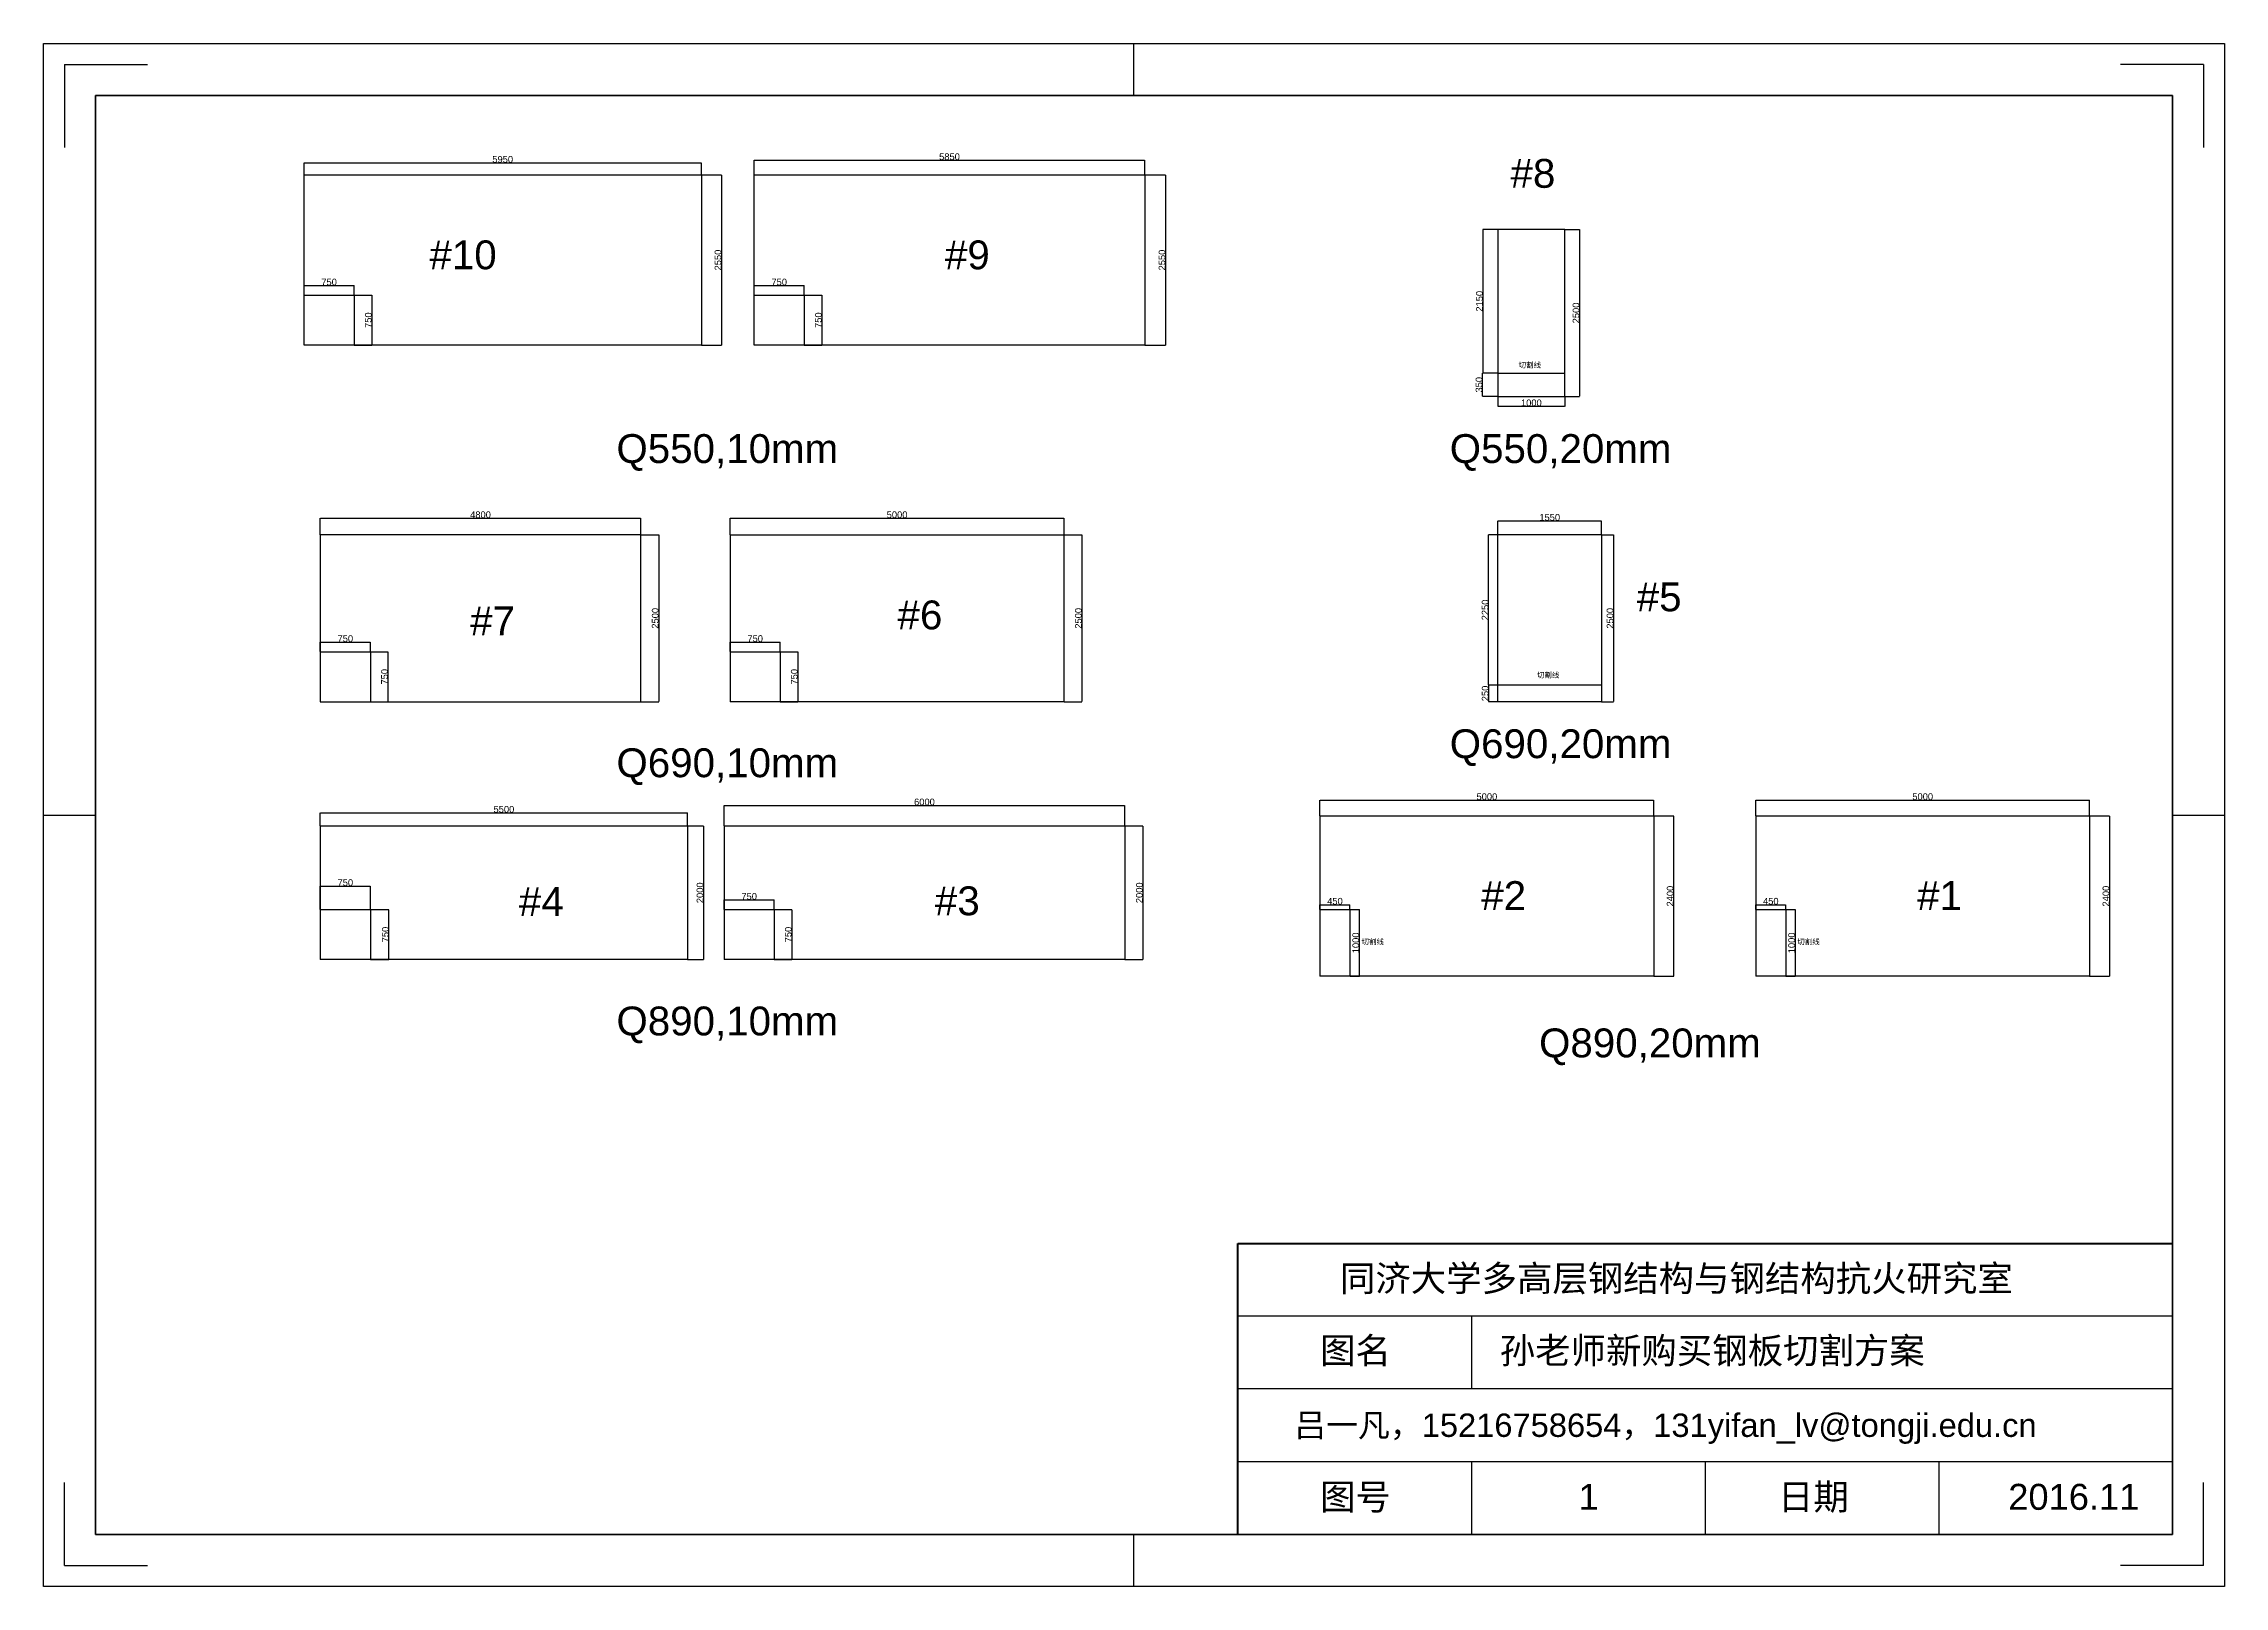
# Model space of a CAD drawing. Header units: millimetres. Extents: x 277 to 35015, y -7843 to 25622.
# Drawn here: x 2356 to 35015, y 2527 to 25622 of the extents above; entities that cross this region are included whole.
import ezdxf

# ---------------------------------------------------------------- set-up
doc = ezdxf.new("R2010")
doc.units = ezdxf.units.MM
doc.layers.add('尺寸标注', color=6, linetype='Continuous')
doc.layers.add('总内框线', color=7, linetype='Continuous', lineweight=50)
doc.layers.add('总外框线', color=7, linetype='Continuous', lineweight=30)
doc.styles.get("Standard").update_dxf_attribs({"font": 'arial.ttf'})
doc.dimstyles.new('ISO-25', dxfattribs={"dimtxt": 100, "dimasz": 2.5, "dimexe": 1.25, "dimexo": 0.625, "dimtad": 1, "dimtxsty": 'Standard', "dimcen": 2.5, "dimadec": 0, "dimazin": 0, "dimtfac": 1, "dimtmove": 0, "dimatfit": 3, "dimfxl": 1, "dimarcsym": 0})

msp = doc.modelspace()

# ---------------------------------------------------------------- texts
at = {"attachment_point": 1}
for s, width, insert, char_height in [('#8', 3817.2719, (24324.222, 23895.679), 432), ('#10', 3817.2719, (8134.222, 22675.679), 432), ('#9', 3817.2719, (15854.222, 22675.679), 432), ('切割线', 1134.0173, (24444.801, 20850.602), 80), ('Q550,10mm', 3817.2719, (10934.222, 19775.679), 432), ('Q550,20mm', 3817.2719, (23413.622, 19775.679), 432), ('#5', 3817.2719, (26214.222, 17555.679), 432), ('#7', 3817.2719, (8744.222, 17195.679), 432), ('#6', 3817.2719, (15144.222, 17285.679), 432), ('切割线', 703.94054, (24719.566, 16209.161), 80), ('Q690,20mm', 3817.2719, (23413.622, 15357.188), 432), ('Q690,10mm', 3817.2719, (10934.222, 15072.073), 432), ('#2', 3817.2719, (23886.569, 13083.892), 432), ('#1', 3817.2719, (30413.148, 13083.892), 432), ('#4', 3817.2719, (9474.222, 12995.679), 432), ('#3', 3817.2719, (15704.222, 13005.679), 432), ('切割线', 408.83318, (22092.4, 12217.023), 80), ('切割线', 408.83318, (28618.979, 12217.023), 80), ('Q890,10mm', 3817.2719, (10934.222, 11206.723), 432), ('Q890,20mm', 3817.2719, (24751.472, 10878.783), 432), ('同济大学多高层钢结构与钢结构抗火研究室', 12671.07438, (21770.044, 7332.931), 388.8), ('图名', 1680.16767, (21471.411, 6251.862), 388.8), ('孙老师新购买钢板切割方案', 9453.56088, (24162.794, 6251.862), 388.8), ('{\\fSimSun|b0|i0|c134|p34;吕一凡，}15216758654{\\fSimSun|b0|i0|c134|p34;，}131yifan_lv@tongji.edu.cn', 14613.32793, (21085.242, 5114.428), 349.92), ('图号', 2238.84378, (21471.411, 4061.681), 388.8), ('1', 240.60233, (25344.38, 4061.681), 388.8), ('日期', 2675.71314, (28329.896, 4061.681), 388.8), ('2016.11', 240.60233, (31778.351, 4061.681), 388.8)]:
    msp.add_mtext_dynamic_manual_height_columns(s, width=width, gutter_width=12.5, heights=[0], dxfattribs=dict(at, insert=insert, char_height=char_height))

# ---------------------------------------------------------------- blocks, each defined once
blk = doc.blocks.new('*D85')
at = {"color": 0, "lineweight": -2, "transparency": 16777216}
for p, q in [((24135, 20690), (23903, 20690)), ((23904, 20342), (23904, 20687)), ((24135, 20340), (23903, 20340))]:
    blk.add_line(p, q, dxfattribs=at)
at = {"color": 0, "transparency": 16777216}
for points in [[(23904, 20687), (23904, 20687), (23904, 20690)], [(23904, 20342), (23904, 20342), (23904, 20340)]]:
    blk.add_solid(points, dxfattribs=at)
at = {"layer": 'Defpoints', "color": 0, "transparency": 16777216}
for p in [(23904, 20690), (24136, 20690), (24136, 20340)]:
    blk.add_point(p, dxfattribs=at)
at = {"color": 0, "transparency": 16777216, "insert": (23852, 20515), "char_height": 100, "attachment_point": 5, "rotation": 90}
blk.add_mtext('350', dxfattribs=at)
blk = doc.blocks.new('*D86')
at = {"layer": 'Defpoints', "color": 0, "transparency": 16777216}
for p in [(24136, 20340), (25136, 20340), (25136, 20193)]:
    blk.add_point(p, dxfattribs=at)
at = {"layer": '尺寸标注', "color": 0, "lineweight": -2, "transparency": 16777216}
for p, q in [((24136, 20339), (24136, 20192)), ((25136, 20339), (25136, 20192)), ((24138, 20193), (25133, 20193))]:
    blk.add_line(p, q, dxfattribs=at)
at = {"layer": '尺寸标注', "color": 0, "transparency": 16777216}
for points in [[(24138, 20193), (24138, 20192), (24136, 20193)], [(25133, 20193), (25133, 20192), (25136, 20193)]]:
    blk.add_solid(points, dxfattribs=at)
at = {"layer": '尺寸标注', "color": 0, "transparency": 16777216, "insert": (24636, 20244), "char_height": 100, "attachment_point": 5}
blk.add_mtext('1000', dxfattribs=at)
blk = doc.blocks.new('*D87')
at = {"color": 0, "lineweight": -2, "transparency": 16777216}
for p, q in [((6499, 12660), (6499, 13011)), ((6501, 13010), (7246, 13010)), ((7249, 12660), (7249, 13011))]:
    blk.add_line(p, q, dxfattribs=at)
at = {"color": 0, "transparency": 16777216}
for points in [[(6501, 13010), (6501, 13009), (6499, 13010)], [(7246, 13010), (7246, 13009), (7249, 13010)]]:
    blk.add_solid(points, dxfattribs=at)
at = {"layer": 'Defpoints', "color": 0, "transparency": 16777216}
for p in [(7249, 13010), (6499, 12660), (7249, 12660)]:
    blk.add_point(p, dxfattribs=at)
at = {"color": 0, "transparency": 16777216, "insert": (6874, 13062), "char_height": 100, "attachment_point": 5}
blk.add_mtext('750', dxfattribs=at)
blk = doc.blocks.new('*D88')
at = {"color": 0, "lineweight": -2, "transparency": 16777216}
for p, q in [((7250, 12660), (7526, 12660)), ((7524, 11912), (7524, 12657)), ((7250, 11910), (7526, 11910))]:
    blk.add_line(p, q, dxfattribs=at)
at = {"color": 0, "transparency": 16777216}
for points in [[(7524, 12657), (7525, 12657), (7524, 12660)], [(7524, 11912), (7525, 11912), (7524, 11910)]]:
    blk.add_solid(points, dxfattribs=at)
at = {"layer": 'Defpoints', "color": 0, "transparency": 16777216}
for p in [(7249, 12660), (7524, 12660), (7249, 11910)]:
    blk.add_point(p, dxfattribs=at)
at = {"color": 0, "transparency": 16777216, "insert": (7473, 12285), "char_height": 100, "attachment_point": 5, "rotation": 90}
blk.add_mtext('750', dxfattribs=at)
blk = doc.blocks.new('*D89')
at = {"color": 0, "lineweight": -2, "transparency": 16777216}
for p, q in [((6499, 16520), (6499, 16664)), ((6501, 16663), (7246, 16663)), ((7249, 16520), (7249, 16664))]:
    blk.add_line(p, q, dxfattribs=at)
at = {"color": 0, "transparency": 16777216}
for points in [[(6501, 16663), (6501, 16663), (6499, 16663)], [(7246, 16663), (7246, 16663), (7249, 16663)]]:
    blk.add_solid(points, dxfattribs=at)
at = {"layer": 'Defpoints', "color": 0, "transparency": 16777216}
for p in [(7249, 16663), (6499, 16519), (7249, 16519)]:
    blk.add_point(p, dxfattribs=at)
at = {"color": 0, "transparency": 16777216, "insert": (6874, 16715), "char_height": 100, "attachment_point": 5}
blk.add_mtext('750', dxfattribs=at)
blk = doc.blocks.new('*D90')
at = {"color": 0, "lineweight": -2, "transparency": 16777216}
for p, q in [((7250, 16519), (7513, 16519)), ((7512, 16517), (7512, 15772)), ((7250, 15769), (7513, 15769))]:
    blk.add_line(p, q, dxfattribs=at)
at = {"color": 0, "transparency": 16777216}
for points in [[(7512, 16517), (7513, 16517), (7512, 16519)], [(7512, 15772), (7513, 15772), (7512, 15769)]]:
    blk.add_solid(points, dxfattribs=at)
at = {"layer": 'Defpoints', "color": 0, "transparency": 16777216}
for p in [(7249, 16519), (7249, 15769), (7512, 15769)]:
    blk.add_point(p, dxfattribs=at)
at = {"color": 0, "transparency": 16777216, "insert": (7461, 16144), "char_height": 100, "attachment_point": 5, "rotation": 90}
blk.add_mtext('750', dxfattribs=at)
blk = doc.blocks.new('*D98')
at = {"color": 0, "lineweight": -2, "transparency": 16777216}
for p, q in [((21470, 12661), (21470, 12732)), ((21472, 12731), (21917, 12731)), ((21920, 12661), (21920, 12732))]:
    blk.add_line(p, q, dxfattribs=at)
at = {"color": 0, "transparency": 16777216}
for points in [[(21472, 12731), (21472, 12731), (21470, 12731)], [(21917, 12731), (21917, 12731), (21920, 12731)]]:
    blk.add_solid(points, dxfattribs=at)
at = {"layer": 'Defpoints', "color": 0, "transparency": 16777216}
for p in [(21470, 12660), (21920, 12731), (21920, 12660)]:
    blk.add_point(p, dxfattribs=at)
at = {"color": 0, "transparency": 16777216, "insert": (21695, 12783), "char_height": 100, "attachment_point": 5}
blk.add_mtext('450', dxfattribs=at)
blk = doc.blocks.new('*D99')
at = {"color": 0, "lineweight": -2, "transparency": 16777216}
for p, q in [((21921, 12660), (22060, 12660)), ((22059, 12658), (22059, 11663)), ((21921, 11660), (22060, 11660))]:
    blk.add_line(p, q, dxfattribs=at)
at = {"color": 0, "transparency": 16777216}
for points in [[(22059, 12658), (22060, 12658), (22059, 12660)], [(22059, 11663), (22060, 11663), (22059, 11660)]]:
    blk.add_solid(points, dxfattribs=at)
at = {"layer": 'Defpoints', "color": 0, "transparency": 16777216}
for p in [(21920, 12660), (21920, 11660), (22059, 11660)]:
    blk.add_point(p, dxfattribs=at)
at = {"color": 0, "transparency": 16777216, "insert": (22007, 12160), "char_height": 100, "attachment_point": 5, "rotation": 90}
blk.add_mtext('1000', dxfattribs=at)
blk = doc.blocks.new('*D100')
at = {"color": 0, "lineweight": -2, "transparency": 16777216}
for p, q in [((6256, 21857), (6256, 22002)), ((6259, 22001), (7004, 22001)), ((7006, 21857), (7006, 22002))]:
    blk.add_line(p, q, dxfattribs=at)
at = {"color": 0, "transparency": 16777216}
for points in [[(6259, 22001), (6259, 22000), (6256, 22001)], [(7004, 22001), (7004, 22000), (7006, 22001)]]:
    blk.add_solid(points, dxfattribs=at)
at = {"layer": 'Defpoints', "color": 0, "transparency": 16777216}
for p in [(7006, 22001), (6256, 21857), (7006, 21857)]:
    blk.add_point(p, dxfattribs=at)
at = {"color": 0, "transparency": 16777216, "insert": (6631, 22052), "char_height": 100, "attachment_point": 5}
blk.add_mtext('750', dxfattribs=at)
blk = doc.blocks.new('*D101')
at = {"color": 0, "lineweight": -2, "transparency": 16777216}
for p, q in [((7007, 21857), (7271, 21857)), ((7270, 21854), (7270, 21109)), ((7007, 21107), (7271, 21107))]:
    blk.add_line(p, q, dxfattribs=at)
at = {"color": 0, "transparency": 16777216}
for points in [[(7269, 21854), (7270, 21854), (7270, 21857)], [(7269, 21109), (7270, 21109), (7270, 21107)]]:
    blk.add_solid(points, dxfattribs=at)
at = {"layer": 'Defpoints', "color": 0, "transparency": 16777216}
for p in [(7006, 21857), (7006, 21107), (7270, 21107)]:
    blk.add_point(p, dxfattribs=at)
at = {"color": 0, "transparency": 16777216, "insert": (7218, 21482), "char_height": 100, "attachment_point": 5, "rotation": 90}
blk.add_mtext('750', dxfattribs=at)
blk = doc.blocks.new('*D102')
at = {"color": 0, "lineweight": -2, "transparency": 16777216}
for p, q in [((12997, 21857), (12997, 22002)), ((12999, 22001), (13744, 22001)), ((13747, 21857), (13747, 22002))]:
    blk.add_line(p, q, dxfattribs=at)
at = {"color": 0, "transparency": 16777216}
for points in [[(12999, 22001), (12999, 22000), (12997, 22001)], [(13744, 22001), (13744, 22000), (13747, 22001)]]:
    blk.add_solid(points, dxfattribs=at)
at = {"layer": 'Defpoints', "color": 0, "transparency": 16777216}
for p in [(13747, 22001), (12997, 21857), (13747, 21857)]:
    blk.add_point(p, dxfattribs=at)
at = {"color": 0, "transparency": 16777216, "insert": (13372, 22052), "char_height": 100, "attachment_point": 5}
blk.add_mtext('750', dxfattribs=at)
blk = doc.blocks.new('*D103')
at = {"color": 0, "lineweight": -2, "transparency": 16777216}
for p, q in [((13747, 21857), (14011, 21857)), ((14010, 21854), (14010, 21109)), ((13747, 21107), (14011, 21107))]:
    blk.add_line(p, q, dxfattribs=at)
at = {"color": 0, "transparency": 16777216}
for points in [[(14009, 21854), (14010, 21854), (14010, 21857)], [(14009, 21109), (14010, 21109), (14010, 21107)]]:
    blk.add_solid(points, dxfattribs=at)
at = {"layer": 'Defpoints', "color": 0, "transparency": 16777216}
for p in [(13747, 21857), (13747, 21107), (14010, 21107)]:
    blk.add_point(p, dxfattribs=at)
at = {"color": 0, "transparency": 16777216, "insert": (13958, 21482), "char_height": 100, "attachment_point": 5, "rotation": 90}
blk.add_mtext('750', dxfattribs=at)
blk = doc.blocks.new('*D104')
at = {"layer": 'Defpoints', "color": 0, "transparency": 16777216}
for p in [(6256, 23657), (12206, 23837), (12206, 23657)]:
    blk.add_point(p, dxfattribs=at)
at = {"layer": '尺寸标注', "color": 0, "lineweight": -2, "transparency": 16777216}
for p, q in [((6256, 23657), (6256, 23838)), ((6259, 23837), (12204, 23837)), ((12206, 23657), (12206, 23838))]:
    blk.add_line(p, q, dxfattribs=at)
at = {"layer": '尺寸标注', "color": 0, "transparency": 16777216}
for points in [[(6259, 23838), (6259, 23837), (6256, 23837)], [(12204, 23838), (12204, 23837), (12206, 23837)]]:
    blk.add_solid(points, dxfattribs=at)
at = {"layer": '尺寸标注', "color": 0, "transparency": 16777216, "insert": (9231, 23889), "char_height": 100, "attachment_point": 5}
blk.add_mtext('5950', dxfattribs=at)
blk = doc.blocks.new('*D105')
at = {"layer": 'Defpoints', "color": 0, "transparency": 16777216}
for p in [(12206, 23657), (12206, 21107), (12507, 21107)]:
    blk.add_point(p, dxfattribs=at)
at = {"layer": '尺寸标注', "color": 0, "lineweight": -2, "transparency": 16777216}
for p, q in [((12207, 23657), (12508, 23657)), ((12507, 23654), (12507, 21109)), ((12207, 21107), (12508, 21107))]:
    blk.add_line(p, q, dxfattribs=at)
at = {"layer": '尺寸标注', "color": 0, "transparency": 16777216}
for points in [[(12506, 23654), (12507, 23654), (12507, 23657)], [(12506, 21109), (12507, 21109), (12507, 21107)]]:
    blk.add_solid(points, dxfattribs=at)
at = {"layer": '尺寸标注', "color": 0, "transparency": 16777216, "insert": (12455, 22382), "char_height": 100, "attachment_point": 5, "rotation": 90}
blk.add_mtext('2550', dxfattribs=at)
blk = doc.blocks.new('*D106')
at = {"layer": 'Defpoints', "color": 0, "transparency": 16777216}
for p in [(18847, 23877), (12997, 23657), (18847, 23657)]:
    blk.add_point(p, dxfattribs=at)
at = {"layer": '尺寸标注', "color": 0, "lineweight": -2, "transparency": 16777216}
for p, q in [((12997, 23657), (12997, 23878)), ((12999, 23877), (18844, 23877)), ((18847, 23657), (18847, 23878))]:
    blk.add_line(p, q, dxfattribs=at)
at = {"layer": '尺寸标注', "color": 0, "transparency": 16777216}
for points in [[(12999, 23878), (12999, 23877), (12997, 23877)], [(18844, 23878), (18844, 23877), (18847, 23877)]]:
    blk.add_solid(points, dxfattribs=at)
at = {"layer": '尺寸标注', "color": 0, "transparency": 16777216, "insert": (15922, 23929), "char_height": 100, "attachment_point": 5}
blk.add_mtext('5850', dxfattribs=at)
blk = doc.blocks.new('*D107')
at = {"layer": 'Defpoints', "color": 0, "transparency": 16777216}
for p in [(18847, 23657), (18847, 21107), (19157, 21107)]:
    blk.add_point(p, dxfattribs=at)
at = {"layer": '尺寸标注', "color": 0, "lineweight": -2, "transparency": 16777216}
for p, q in [((18847, 23657), (19158, 23657)), ((19157, 23654), (19157, 21109)), ((18847, 21107), (19158, 21107))]:
    blk.add_line(p, q, dxfattribs=at)
at = {"layer": '尺寸标注', "color": 0, "transparency": 16777216}
for points in [[(19156, 23654), (19157, 23654), (19157, 23657)], [(19156, 21109), (19157, 21109), (19157, 21107)]]:
    blk.add_solid(points, dxfattribs=at)
at = {"layer": '尺寸标注', "color": 0, "transparency": 16777216, "insert": (19105, 22382), "char_height": 100, "attachment_point": 5, "rotation": 90}
blk.add_mtext('2550', dxfattribs=at)
blk = doc.blocks.new('*D108')
at = {"layer": 'Defpoints', "color": 0, "transparency": 16777216}
for p in [(11299, 18517), (6499, 18269), (11299, 18269)]:
    blk.add_point(p, dxfattribs=at)
at = {"layer": '尺寸标注', "color": 0, "lineweight": -2, "transparency": 16777216}
for p, q in [((6499, 18270), (6499, 18518)), ((6501, 18517), (11296, 18517)), ((11299, 18270), (11299, 18518))]:
    blk.add_line(p, q, dxfattribs=at)
at = {"layer": '尺寸标注', "color": 0, "transparency": 16777216}
for points in [[(6501, 18518), (6501, 18517), (6499, 18517)], [(11296, 18518), (11296, 18517), (11299, 18517)]]:
    blk.add_solid(points, dxfattribs=at)
at = {"layer": '尺寸标注', "color": 0, "transparency": 16777216, "insert": (8899, 18569), "char_height": 100, "attachment_point": 5}
blk.add_mtext('4800', dxfattribs=at)
blk = doc.blocks.new('*D109')
at = {"layer": 'Defpoints', "color": 0, "transparency": 16777216}
for p in [(11299, 18269), (11299, 15769), (11567, 15769)]:
    blk.add_point(p, dxfattribs=at)
at = {"layer": '尺寸标注', "color": 0, "lineweight": -2, "transparency": 16777216}
for p, q in [((11300, 18269), (11568, 18269)), ((11567, 18267), (11567, 15772)), ((11300, 15769), (11568, 15769))]:
    blk.add_line(p, q, dxfattribs=at)
at = {"layer": '尺寸标注', "color": 0, "transparency": 16777216}
for points in [[(11566, 18267), (11567, 18267), (11567, 18269)], [(11566, 15772), (11567, 15772), (11567, 15769)]]:
    blk.add_solid(points, dxfattribs=at)
at = {"layer": '尺寸标注', "color": 0, "transparency": 16777216, "insert": (11515, 17019), "char_height": 100, "attachment_point": 5, "rotation": 90}
blk.add_mtext('2500', dxfattribs=at)
blk = doc.blocks.new('*D110')
at = {"color": 0, "lineweight": -2, "transparency": 16777216}
for p, q in [((12637, 16520), (12637, 16664)), ((12639, 16663), (13384, 16663)), ((13387, 16520), (13387, 16664))]:
    blk.add_line(p, q, dxfattribs=at)
at = {"color": 0, "transparency": 16777216}
for points in [[(12639, 16663), (12639, 16663), (12637, 16663)], [(13384, 16663), (13384, 16663), (13387, 16663)]]:
    blk.add_solid(points, dxfattribs=at)
at = {"layer": 'Defpoints', "color": 0, "transparency": 16777216}
for p in [(13387, 16663), (12637, 16519), (13387, 16519)]:
    blk.add_point(p, dxfattribs=at)
at = {"color": 0, "transparency": 16777216, "insert": (13012, 16715), "char_height": 100, "attachment_point": 5}
blk.add_mtext('750', dxfattribs=at)
blk = doc.blocks.new('*D111')
at = {"color": 0, "lineweight": -2, "transparency": 16777216}
for p, q in [((13387, 16519), (13651, 16519)), ((13650, 16517), (13650, 15772)), ((13387, 15769), (13651, 15769))]:
    blk.add_line(p, q, dxfattribs=at)
at = {"color": 0, "transparency": 16777216}
for points in [[(13649, 16517), (13650, 16517), (13650, 16519)], [(13649, 15772), (13650, 15772), (13650, 15769)]]:
    blk.add_solid(points, dxfattribs=at)
at = {"layer": 'Defpoints', "color": 0, "transparency": 16777216}
for p in [(13387, 16519), (13387, 15769), (13650, 15769)]:
    blk.add_point(p, dxfattribs=at)
at = {"color": 0, "transparency": 16777216, "insert": (13598, 16144), "char_height": 100, "attachment_point": 5, "rotation": 90}
blk.add_mtext('750', dxfattribs=at)
blk = doc.blocks.new('*D83')
at = {"layer": 'Defpoints', "color": 0, "transparency": 16777216}
for p in [(17637, 18517), (12637, 18269), (17637, 18269)]:
    blk.add_point(p, dxfattribs=at)
at = {"layer": '尺寸标注', "color": 0, "lineweight": -2, "transparency": 16777216}
for p, q in [((12637, 18270), (12637, 18518)), ((12639, 18517), (17634, 18517)), ((17637, 18270), (17637, 18518))]:
    blk.add_line(p, q, dxfattribs=at)
at = {"layer": '尺寸标注', "color": 0, "transparency": 16777216}
for points in [[(12639, 18518), (12639, 18517), (12637, 18517)], [(17634, 18518), (17634, 18517), (17637, 18517)]]:
    blk.add_solid(points, dxfattribs=at)
at = {"layer": '尺寸标注', "color": 0, "transparency": 16777216, "insert": (15137, 18569), "char_height": 100, "attachment_point": 5}
blk.add_mtext('5000', dxfattribs=at)
blk = doc.blocks.new('*D84')
at = {"layer": 'Defpoints', "color": 0, "transparency": 16777216}
for p in [(17637, 18269), (17637, 15769), (17904, 15769)]:
    blk.add_point(p, dxfattribs=at)
at = {"layer": '尺寸标注', "color": 0, "lineweight": -2, "transparency": 16777216}
for p, q in [((17637, 18269), (17905, 18269)), ((17904, 18267), (17904, 15772)), ((17637, 15769), (17905, 15769))]:
    blk.add_line(p, q, dxfattribs=at)
at = {"layer": '尺寸标注', "color": 0, "transparency": 16777216}
for points in [[(17904, 18267), (17905, 18267), (17904, 18269)], [(17904, 15772), (17905, 15772), (17904, 15769)]]:
    blk.add_solid(points, dxfattribs=at)
at = {"layer": '尺寸标注', "color": 0, "transparency": 16777216, "insert": (17853, 17019), "char_height": 100, "attachment_point": 5, "rotation": 90}
blk.add_mtext('2500', dxfattribs=at)
blk = doc.blocks.new('*D112')
at = {"layer": 'Defpoints', "color": 0, "transparency": 16777216}
for p in [(11999, 14107), (6499, 13910), (11999, 13910)]:
    blk.add_point(p, dxfattribs=at)
at = {"layer": '尺寸标注', "color": 0, "lineweight": -2, "transparency": 16777216}
for p, q in [((6499, 13910), (6499, 14108)), ((6501, 14107), (11996, 14107)), ((11999, 13910), (11999, 14108))]:
    blk.add_line(p, q, dxfattribs=at)
at = {"layer": '尺寸标注', "color": 0, "transparency": 16777216}
for points in [[(6501, 14108), (6501, 14107), (6499, 14107)], [(11996, 14108), (11996, 14107), (11999, 14107)]]:
    blk.add_solid(points, dxfattribs=at)
at = {"layer": '尺寸标注', "color": 0, "transparency": 16777216, "insert": (9249, 14159), "char_height": 100, "attachment_point": 5}
blk.add_mtext('5500', dxfattribs=at)
blk = doc.blocks.new('*D113')
at = {"layer": 'Defpoints', "color": 0, "transparency": 16777216}
for p in [(11999, 13910), (11999, 11910), (12237, 11910)]:
    blk.add_point(p, dxfattribs=at)
at = {"layer": '尺寸标注', "color": 0, "lineweight": -2, "transparency": 16777216}
for p, q in [((12000, 13910), (12238, 13910)), ((12237, 13907), (12237, 11912)), ((12000, 11910), (12238, 11910))]:
    blk.add_line(p, q, dxfattribs=at)
at = {"layer": '尺寸标注', "color": 0, "transparency": 16777216}
for points in [[(12236, 13907), (12237, 13907), (12237, 13910)], [(12236, 11912), (12237, 11912), (12237, 11910)]]:
    blk.add_solid(points, dxfattribs=at)
at = {"layer": '尺寸标注', "color": 0, "transparency": 16777216, "insert": (12185, 12910), "char_height": 100, "attachment_point": 5, "rotation": 90}
blk.add_mtext('2000', dxfattribs=at)
blk = doc.blocks.new('*D114')
at = {"layer": 'Defpoints', "color": 0, "transparency": 16777216}
for p in [(18547, 14217), (12547, 13910), (18547, 13910)]:
    blk.add_point(p, dxfattribs=at)
at = {"layer": '尺寸标注', "color": 0, "lineweight": -2, "transparency": 16777216}
for p, q in [((12547, 13910), (12547, 14218)), ((12549, 14217), (18544, 14217)), ((18547, 13910), (18547, 14218))]:
    blk.add_line(p, q, dxfattribs=at)
at = {"layer": '尺寸标注', "color": 0, "transparency": 16777216}
for points in [[(12549, 14218), (12549, 14217), (12547, 14217)], [(18544, 14218), (18544, 14217), (18547, 14217)]]:
    blk.add_solid(points, dxfattribs=at)
at = {"layer": '尺寸标注', "color": 0, "transparency": 16777216, "insert": (15547, 14269), "char_height": 100, "attachment_point": 5}
blk.add_mtext('6000', dxfattribs=at)
blk = doc.blocks.new('*D115')
at = {"layer": 'Defpoints', "color": 0, "transparency": 16777216}
for p in [(18547, 13910), (18547, 11910), (18817, 11910)]:
    blk.add_point(p, dxfattribs=at)
at = {"layer": '尺寸标注', "color": 0, "lineweight": -2, "transparency": 16777216}
for p, q in [((18547, 13910), (18818, 13910)), ((18817, 13907), (18817, 11912)), ((18547, 11910), (18818, 11910))]:
    blk.add_line(p, q, dxfattribs=at)
at = {"layer": '尺寸标注', "color": 0, "transparency": 16777216}
for points in [[(18816, 13907), (18817, 13907), (18817, 13910)], [(18816, 11912), (18817, 11912), (18817, 11910)]]:
    blk.add_solid(points, dxfattribs=at)
at = {"layer": '尺寸标注', "color": 0, "transparency": 16777216, "insert": (18765, 12910), "char_height": 100, "attachment_point": 5, "rotation": 90}
blk.add_mtext('2000', dxfattribs=at)
blk = doc.blocks.new('*D116')
at = {"color": 0, "lineweight": -2, "transparency": 16777216}
for p, q in [((12547, 12660), (12547, 12805)), ((12549, 12804), (13294, 12804)), ((13297, 12660), (13297, 12805))]:
    blk.add_line(p, q, dxfattribs=at)
at = {"color": 0, "transparency": 16777216}
for points in [[(12549, 12804), (12549, 12803), (12547, 12804)], [(13294, 12804), (13294, 12803), (13297, 12804)]]:
    blk.add_solid(points, dxfattribs=at)
at = {"layer": 'Defpoints', "color": 0, "transparency": 16777216}
for p in [(13297, 12804), (12547, 12660), (13297, 12660)]:
    blk.add_point(p, dxfattribs=at)
at = {"color": 0, "transparency": 16777216, "insert": (12922, 12855), "char_height": 100, "attachment_point": 5}
blk.add_mtext('750', dxfattribs=at)
blk = doc.blocks.new('*D117')
at = {"color": 0, "lineweight": -2, "transparency": 16777216}
for p, q in [((13297, 12660), (13561, 12660)), ((13560, 12657), (13560, 11912)), ((13297, 11910), (13561, 11910))]:
    blk.add_line(p, q, dxfattribs=at)
at = {"color": 0, "transparency": 16777216}
for points in [[(13559, 12657), (13560, 12657), (13560, 12660)], [(13559, 11912), (13560, 11912), (13560, 11910)]]:
    blk.add_solid(points, dxfattribs=at)
at = {"layer": 'Defpoints', "color": 0, "transparency": 16777216}
for p in [(13297, 12660), (13297, 11910), (13560, 11910)]:
    blk.add_point(p, dxfattribs=at)
at = {"color": 0, "transparency": 16777216, "insert": (13508, 12285), "char_height": 100, "attachment_point": 5, "rotation": 90}
blk.add_mtext('750', dxfattribs=at)
blk = doc.blocks.new('*D118')
at = {"layer": 'Defpoints', "color": 0, "transparency": 16777216}
for p in [(25136, 22840), (25136, 20340), (25357, 20340)]:
    blk.add_point(p, dxfattribs=at)
at = {"layer": '尺寸标注', "color": 0, "lineweight": -2, "transparency": 16777216}
for p, q in [((25136, 22840), (25358, 22840)), ((25357, 22837), (25357, 20342)), ((25136, 20340), (25358, 20340))]:
    blk.add_line(p, q, dxfattribs=at)
at = {"layer": '尺寸标注', "color": 0, "transparency": 16777216}
for points in [[(25356, 22837), (25357, 22837), (25357, 22840)], [(25356, 20342), (25357, 20342), (25357, 20340)]]:
    blk.add_solid(points, dxfattribs=at)
at = {"layer": '尺寸标注', "color": 0, "transparency": 16777216, "insert": (25305, 21590), "char_height": 100, "attachment_point": 5, "rotation": 90}
blk.add_mtext('2500', dxfattribs=at)
blk = doc.blocks.new('*D119')
at = {"layer": 'Defpoints', "color": 0, "transparency": 16777216}
for p in [(24136, 22840), (23910, 20690), (24136, 20690)]:
    blk.add_point(p, dxfattribs=at)
at = {"layer": '尺寸标注', "color": 0, "lineweight": -2, "transparency": 16777216}
for p, q in [((24135, 22840), (23909, 22840)), ((23910, 22837), (23910, 20692)), ((24135, 20690), (23909, 20690))]:
    blk.add_line(p, q, dxfattribs=at)
at = {"layer": '尺寸标注', "color": 0, "transparency": 16777216}
for points in [[(23910, 22837), (23911, 22837), (23910, 22840)], [(23910, 20692), (23911, 20692), (23910, 20690)]]:
    blk.add_solid(points, dxfattribs=at)
at = {"layer": '尺寸标注', "color": 0, "transparency": 16777216, "insert": (23859, 21765), "char_height": 100, "attachment_point": 5, "rotation": 90}
blk.add_mtext('2150', dxfattribs=at)
blk = doc.blocks.new('*D120')
at = {"layer": 'Defpoints', "color": 0, "transparency": 16777216}
for p in [(25686, 18477), (24136, 18269), (25686, 18269)]:
    blk.add_point(p, dxfattribs=at)
at = {"layer": '尺寸标注', "color": 0, "lineweight": -2, "transparency": 16777216}
for p, q in [((24136, 18270), (24136, 18478)), ((24138, 18477), (25683, 18477)), ((25686, 18270), (25686, 18478))]:
    blk.add_line(p, q, dxfattribs=at)
at = {"layer": '尺寸标注', "color": 0, "transparency": 16777216}
for points in [[(24138, 18478), (24138, 18477), (24136, 18477)], [(25683, 18478), (25683, 18477), (25686, 18477)]]:
    blk.add_solid(points, dxfattribs=at)
at = {"layer": '尺寸标注', "color": 0, "transparency": 16777216, "insert": (24911, 18529), "char_height": 100, "attachment_point": 5}
blk.add_mtext('1550', dxfattribs=at)
blk = doc.blocks.new('*D121')
at = {"layer": 'Defpoints', "color": 0, "transparency": 16777216}
for p in [(23997, 16019), (24136, 16019), (24136, 15769)]:
    blk.add_point(p, dxfattribs=at)
at = {"layer": '尺寸标注', "color": 0, "lineweight": -2, "transparency": 16777216}
for p, q in [((24135, 16019), (23995, 16019)), ((23997, 15772), (23997, 16017)), ((24135, 15769), (23995, 15769))]:
    blk.add_line(p, q, dxfattribs=at)
at = {"layer": '尺寸标注', "color": 0, "transparency": 16777216}
for points in [[(23996, 16017), (23997, 16017), (23997, 16019)], [(23996, 15772), (23997, 15772), (23997, 15769)]]:
    blk.add_solid(points, dxfattribs=at)
at = {"layer": '尺寸标注', "color": 0, "transparency": 16777216, "insert": (23945, 15894), "char_height": 100, "attachment_point": 5, "rotation": 90}
blk.add_mtext('250', dxfattribs=at)
blk = doc.blocks.new('*D122')
at = {"layer": 'Defpoints', "color": 0, "transparency": 16777216}
for p in [(25686, 18269), (25686, 15769), (25867, 15769)]:
    blk.add_point(p, dxfattribs=at)
at = {"layer": '尺寸标注', "color": 0, "lineweight": -2, "transparency": 16777216}
for p, q in [((25686, 18269), (25868, 18269)), ((25867, 18267), (25867, 15772)), ((25686, 15769), (25868, 15769))]:
    blk.add_line(p, q, dxfattribs=at)
at = {"layer": '尺寸标注', "color": 0, "transparency": 16777216}
for points in [[(25866, 18267), (25867, 18267), (25867, 18269)], [(25866, 15772), (25867, 15772), (25867, 15769)]]:
    blk.add_solid(points, dxfattribs=at)
at = {"layer": '尺寸标注', "color": 0, "transparency": 16777216, "insert": (25815, 17019), "char_height": 100, "attachment_point": 5, "rotation": 90}
blk.add_mtext('2500', dxfattribs=at)
blk = doc.blocks.new('*D91')
at = {"layer": 'Defpoints', "color": 0, "transparency": 16777216}
for p in [(23995, 18269), (24136, 18269), (24136, 16019)]:
    blk.add_point(p, dxfattribs=at)
at = {"layer": '尺寸标注', "color": 0, "lineweight": -2, "transparency": 16777216}
for p, q in [((24135, 18269), (23994, 18269)), ((23995, 16022), (23995, 18267)), ((24135, 16019), (23994, 16019))]:
    blk.add_line(p, q, dxfattribs=at)
at = {"layer": '尺寸标注', "color": 0, "transparency": 16777216}
for points in [[(23995, 18267), (23996, 18267), (23995, 18269)], [(23995, 16022), (23996, 16022), (23995, 16019)]]:
    blk.add_solid(points, dxfattribs=at)
at = {"layer": '尺寸标注', "color": 0, "transparency": 16777216, "insert": (23944, 17144), "char_height": 100, "attachment_point": 5, "rotation": 90}
blk.add_mtext('2250', dxfattribs=at)
blk = doc.blocks.new('*D92')
at = {"layer": 'Defpoints', "color": 0, "transparency": 16777216}
for p in [(21470, 14060), (26470, 14297), (26470, 14060)]:
    blk.add_point(p, dxfattribs=at)
at = {"layer": '尺寸标注', "color": 0, "lineweight": -2, "transparency": 16777216}
for p, q in [((21470, 14061), (21470, 14298)), ((21472, 14297), (26467, 14297)), ((26470, 14061), (26470, 14298))]:
    blk.add_line(p, q, dxfattribs=at)
at = {"layer": '尺寸标注', "color": 0, "transparency": 16777216}
for points in [[(21472, 14298), (21472, 14297), (21470, 14297)], [(26467, 14298), (26467, 14297), (26470, 14297)]]:
    blk.add_solid(points, dxfattribs=at)
at = {"layer": '尺寸标注', "color": 0, "transparency": 16777216, "insert": (23970, 14349), "char_height": 100, "attachment_point": 5}
blk.add_mtext('5000', dxfattribs=at)
blk = doc.blocks.new('*D93')
at = {"layer": 'Defpoints', "color": 0, "transparency": 16777216}
for p in [(26470, 14060), (26470, 11660), (26767, 11660)]:
    blk.add_point(p, dxfattribs=at)
at = {"layer": '尺寸标注', "color": 0, "lineweight": -2, "transparency": 16777216}
for p, q in [((26471, 14060), (26768, 14060)), ((26767, 14058), (26767, 11663)), ((26471, 11660), (26768, 11660))]:
    blk.add_line(p, q, dxfattribs=at)
at = {"layer": '尺寸标注', "color": 0, "transparency": 16777216}
for points in [[(26766, 14058), (26767, 14058), (26767, 14060)], [(26766, 11663), (26767, 11663), (26767, 11660)]]:
    blk.add_solid(points, dxfattribs=at)
at = {"layer": '尺寸标注', "color": 0, "transparency": 16777216, "insert": (26715, 12860), "char_height": 100, "attachment_point": 5, "rotation": 90}
blk.add_mtext('2400', dxfattribs=at)
blk = doc.blocks.new('*D94')
at = {"color": 0, "lineweight": -2, "transparency": 16777216}
for p, q in [((27997, 12661), (27997, 12732)), ((27999, 12731), (28444, 12731)), ((28447, 12661), (28447, 12732))]:
    blk.add_line(p, q, dxfattribs=at)
at = {"color": 0, "transparency": 16777216}
for points in [[(27999, 12731), (27999, 12731), (27997, 12731)], [(28444, 12731), (28444, 12731), (28447, 12731)]]:
    blk.add_solid(points, dxfattribs=at)
at = {"layer": 'Defpoints', "color": 0, "transparency": 16777216}
for p in [(27997, 12660), (28447, 12731), (28447, 12660)]:
    blk.add_point(p, dxfattribs=at)
at = {"color": 0, "transparency": 16777216, "insert": (28222, 12783), "char_height": 100, "attachment_point": 5}
blk.add_mtext('450', dxfattribs=at)
blk = doc.blocks.new('*D95')
at = {"color": 0, "lineweight": -2, "transparency": 16777216}
for p, q in [((28447, 12660), (28587, 12660)), ((28586, 12658), (28586, 11663)), ((28447, 11660), (28587, 11660))]:
    blk.add_line(p, q, dxfattribs=at)
at = {"color": 0, "transparency": 16777216}
for points in [[(28585, 12658), (28586, 12658), (28586, 12660)], [(28585, 11663), (28586, 11663), (28586, 11660)]]:
    blk.add_solid(points, dxfattribs=at)
at = {"layer": 'Defpoints', "color": 0, "transparency": 16777216}
for p in [(28447, 12660), (28447, 11660), (28586, 11660)]:
    blk.add_point(p, dxfattribs=at)
at = {"color": 0, "transparency": 16777216, "insert": (28534, 12160), "char_height": 100, "attachment_point": 5, "rotation": 90}
blk.add_mtext('1000', dxfattribs=at)
blk = doc.blocks.new('*D96')
at = {"layer": 'Defpoints', "color": 0, "transparency": 16777216}
for p in [(27997, 14060), (32997, 14297), (32997, 14060)]:
    blk.add_point(p, dxfattribs=at)
at = {"layer": '尺寸标注', "color": 0, "lineweight": -2, "transparency": 16777216}
for p, q in [((27997, 14061), (27997, 14298)), ((27999, 14297), (32994, 14297)), ((32997, 14061), (32997, 14298))]:
    blk.add_line(p, q, dxfattribs=at)
at = {"layer": '尺寸标注', "color": 0, "transparency": 16777216}
for points in [[(27999, 14298), (27999, 14297), (27997, 14297)], [(32994, 14298), (32994, 14297), (32997, 14297)]]:
    blk.add_solid(points, dxfattribs=at)
at = {"layer": '尺寸标注', "color": 0, "transparency": 16777216, "insert": (30497, 14349), "char_height": 100, "attachment_point": 5}
blk.add_mtext('5000', dxfattribs=at)
blk = doc.blocks.new('*D97')
at = {"layer": 'Defpoints', "color": 0, "transparency": 16777216}
for p in [(32997, 14060), (32997, 11660), (33293, 11660)]:
    blk.add_point(p, dxfattribs=at)
at = {"layer": '尺寸标注', "color": 0, "lineweight": -2, "transparency": 16777216}
for p, q in [((32997, 14060), (33294, 14060)), ((33293, 14058), (33293, 11663)), ((32997, 11660), (33294, 11660))]:
    blk.add_line(p, q, dxfattribs=at)
at = {"layer": '尺寸标注', "color": 0, "transparency": 16777216}
for points in [[(33293, 14058), (33294, 14058), (33293, 14060)], [(33293, 11663), (33294, 11663), (33293, 11660)]]:
    blk.add_solid(points, dxfattribs=at)
at = {"layer": '尺寸标注', "color": 0, "transparency": 16777216, "insert": (33241, 12860), "char_height": 100, "attachment_point": 5, "rotation": 90}
blk.add_mtext('2400', dxfattribs=at)

# ---------------------------------------------------------------- dimensions: what is measured, and where the dimension line sits
for base, p1, p2, picture, middle in [((7006.482, 22000.754), (6256.482, 21856.81), (7006.482, 21856.81), '*D100', (6631.482, 22052.437)), ((13746.569, 22000.754), (12996.569, 21856.81), (13746.569, 21856.81), '*D102', (13371.569, 22052.437)), ((7248.902, 16663.077), (6498.902, 16519.133), (7248.902, 16519.133), '*D89', (6873.902, 16714.76)), ((13386.569, 16663.077), (12636.569, 16519.133), (13386.569, 16519.133), '*D110', (13011.569, 16714.76)), ((7248.902, 13009.912), (6498.902, 12659.75), (7248.902, 12659.75), '*D87', (6873.902, 13061.595)), ((13296.569, 12803.694), (12546.569, 12659.75), (13296.569, 12659.75), '*D116', (12921.569, 12855.377)), ((21919.99, 12730.948), (21469.99, 12660.063), (21919.99, 12660.063), '*D98', (21694.99, 12782.63)), ((28446.569, 12730.948), (27996.569, 12660.063), (28446.569, 12660.063), '*D94', (28221.569, 12782.63))]:
    dim = msp.add_linear_dim(base=base, p1=p1, p2=p2, dimstyle='ISO-25')
    dim.commit()
    dim.dimension.update_dxf_attribs({"geometry": picture, "text_midpoint": middle})
for base, p1, p2, picture, middle in [((7269.804, 21106.81), (7006.482, 21856.81), (7006.482, 21106.81), '*D101', (7218.122, 21481.81)), ((14009.892, 21106.81), (13746.569, 21856.81), (13746.569, 21106.81), '*D103', (13958.21, 21481.81)), ((23903.986, 20689.834), (24135.649, 20339.834), (24135.649, 20689.834), '*D85', (23852.27, 20514.834)), ((7512.225, 15769.133), (7248.902, 16519.133), (7248.902, 15769.133), '*D90', (7460.543, 16144.133)), ((13649.892, 15769.133), (13386.569, 16519.133), (13386.569, 15769.133), '*D111', (13598.21, 16144.133)), ((7524.4, 12659.75), (7248.902, 11909.75), (7248.902, 12659.75), '*D88', (7472.717, 12284.75)), ((13559.892, 11909.75), (13296.569, 12659.75), (13296.569, 11909.75), '*D117', (13508.21, 12284.75)), ((22059.135, 11660.063), (21919.99, 12660.063), (21919.99, 11660.063), '*D99', (22007.452, 12160.063)), ((28585.714, 11660.063), (28446.569, 12660.063), (28446.569, 11660.063), '*D95', (28534.031, 12160.063))]:
    dim = msp.add_linear_dim(base=base, p1=p1, p2=p2, angle=90, dimstyle='ISO-25')
    dim.commit()
    dim.dimension.update_dxf_attribs({"geometry": picture, "text_midpoint": middle})
at = {"layer": '尺寸标注'}
for p1, p2, distance, picture, middle in [((6256.482, 23656.81), (12206.482, 23656.81), 180.349, '*D104', (9231.482, 23888.84)), ((12996.569, 23656.81), (18846.569, 23656.81), 220.349, '*D106', (15921.569, 23928.84)), ((12206.482, 23656.81), (12206.482, 21106.81), 300.087, '*D105', (12454.887, 22381.81)), ((18846.569, 23656.81), (18846.569, 21106.81), 310, '*D107', (19104.887, 22381.81)), ((24135.649, 22839.834), (24135.649, 20689.834), -225.401, '*D119', (23858.565, 21764.834)), ((25135.649, 22839.834), (25135.649, 20339.834), 220.92, '*D118', (25304.887, 21589.834)), ((6498.902, 18269.133), (11298.902, 18269.133), 248.025, '*D108', (8898.902, 18568.84)), ((12636.569, 18269.133), (17636.569, 18269.133), 248.025, '*D83', (15136.569, 18568.84)), ((24135.649, 18269.133), (25685.649, 18269.133), 208.025, '*D120', (24910.649, 18528.84)), ((11298.902, 18269.133), (11298.902, 15769.133), 267.667, '*D109', (11514.887, 17019.133)), ((17636.569, 18269.133), (17636.569, 15769.133), 267.667, '*D84', (17852.554, 17019.133)), ((24135.649, 16019.133), (24135.649, 18269.133), 140.33, '*D91', (23943.637, 17144.133)), ((25685.649, 18269.133), (25685.649, 15769.133), 180.92, '*D122', (25814.887, 17019.133)), ((24135.649, 15769.133), (24135.649, 16019.133), 139.08, '*D121', (23944.887, 15894.133)), ((21469.99, 14060.063), (26469.99, 14060.063), 237.095, '*D92', (23969.99, 14348.84)), ((27996.569, 14060.063), (32996.569, 14060.063), 237.095, '*D96', (30496.569, 14348.84)), ((6498.902, 13909.75), (11998.902, 13909.75), 197.409, '*D112', (9248.902, 14158.84)), ((12546.569, 13909.75), (18546.569, 13909.75), 307.409, '*D114', (15546.569, 14268.84)), ((26469.99, 14060.063), (26469.99, 11660.063), 296.579, '*D93', (26714.887, 12860.063)), ((32996.569, 14060.063), (32996.569, 11660.063), 296.579, '*D97', (33241.466, 12860.063)), ((11998.902, 13909.75), (11998.902, 11909.75), 237.667, '*D113', (12184.887, 12909.75)), ((18546.569, 13909.75), (18546.569, 11909.75), 270, '*D115', (18764.887, 12909.75))]:
    dim = msp.add_aligned_dim(p1=p1, p2=p2, distance=distance, dimstyle='ISO-25', dxfattribs=at)
    dim.commit()
    dim.dimension.update_dxf_attribs({"geometry": picture, "text_midpoint": middle})
dim = msp.add_linear_dim(base=(25135.649, 20192.76), p1=(24135.649, 20339.834), p2=(25135.649, 20339.834), dimstyle='ISO-25', dxfattribs=at)
dim.commit()
dim.dimension.update_dxf_attribs({"geometry": '*D86', "text_midpoint": (24635.649, 20244.442)})

# ---------------------------------------------------------------- linework, layer by layer
at = {"lineweight": -2}
for p, q in [((29882.677, 24844.134), (34237.237, 24844.134)), ((34237.237, 3304.614), (20240.437, 3304.614))]:
    msp.add_line(p, q, dxfattribs=at)
at = {"lineweight": 35}
for p, q in [((34237.237, 24844.134), (34237.237, 10847.334)), ((34237.237, 7659.174), (34237.237, 3304.614))]:
    msp.add_line(p, q, dxfattribs=at)
for p, q in [((6256.482, 23656.81), (12206.482, 23656.81)), ((6256.482, 21106.81), (6256.482, 23656.81)), ((12206.482, 23656.81), (12206.482, 21106.81)), ((12996.569, 23656.81), (18846.569, 23656.81)), ((12996.569, 21106.81), (12996.569, 23656.81)), ((18846.569, 23656.81), (18846.569, 21106.81)), ((24135.649, 22839.834), (24135.649, 20339.834)), ((25135.649, 22839.834), (24135.649, 22839.834)), ((25135.649, 20339.834), (25135.649, 22839.834)), ((12206.482, 21106.81), (6256.482, 21106.81)), ((18846.569, 21106.81), (12996.569, 21106.81)), ((24135.649, 20339.834), (25135.649, 20339.834)), ((6498.902, 18269.133), (6498.902, 15769.133)), ((11298.902, 18269.133), (6498.902, 18269.133)), ((11298.902, 15769.133), (11298.902, 18269.133)), ((12636.569, 18269.133), (12636.569, 15769.133)), ((12636.569, 18269.133), (17636.569, 18269.133)), ((17636.569, 18269.133), (17636.569, 15769.133)), ((25685.649, 18269.133), (24135.649, 18269.133)), ((24135.649, 15769.133), (24135.649, 18269.133)), ((25685.649, 18269.133), (25685.649, 15769.133)), ((25685.649, 16019.133), (24135.649, 16019.133)), ((6498.902, 15769.133), (11298.902, 15769.133)), ((17636.569, 15769.133), (12636.569, 15769.133)), ((25685.649, 15769.133), (24135.649, 15769.133)), ((21469.99, 14060.063), (21469.99, 11660.063)), ((21469.99, 14060.063), (26469.99, 14060.063)), ((26469.99, 14060.063), (26469.99, 11660.063)), ((27996.569, 14060.063), (27996.569, 11660.063)), ((27996.569, 14060.063), (32996.569, 14060.063)), ((32996.569, 14060.063), (32996.569, 11660.063)), ((6498.902, 13909.75), (6498.902, 11909.75)), ((6498.902, 13909.75), (11998.902, 13909.75)), ((11998.902, 13909.75), (11998.902, 11909.75)), ((12546.569, 13909.75), (12546.569, 11909.75)), ((12546.569, 13909.75), (18546.569, 13909.75)), ((18546.569, 13909.75), (18546.569, 11909.75)), ((11998.902, 11909.75), (6498.902, 11909.75)), ((18546.569, 11909.75), (12546.569, 11909.75)), ((26469.99, 11660.063), (21469.99, 11660.063)), ((32996.569, 11660.063), (27996.569, 11660.063)), ((34237.237, 6570.534), (20240.437, 6570.534)), ((23739.637, 6570.534), (23739.637, 5481.894)), ((34237.237, 5481.894), (20240.437, 5481.894)), ((34237.237, 4393.254), (20240.437, 4393.254)), ((23739.637, 4393.254), (23739.637, 3304.614)), ((27238.837, 4393.254), (27238.837, 3304.614)), ((30738.037, 4393.254), (30738.037, 3304.614))]:
    msp.add_line(p, q)
at = {"lineweight": 30}
for p, q in [((6256.482, 21856.81), (7006.482, 21856.81)), ((7006.482, 21856.81), (7006.482, 21106.81)), ((12996.569, 21856.81), (13746.569, 21856.81)), ((13746.569, 21856.81), (13746.569, 21106.81)), ((24135.649, 20689.834), (25135.649, 20689.834)), ((6498.902, 16519.133), (7248.902, 16519.133)), ((7248.902, 16519.133), (7248.902, 15769.133)), ((12636.569, 16519.133), (13386.569, 16519.133)), ((13386.569, 16519.133), (13386.569, 15769.133)), ((6498.902, 12659.75), (7248.902, 12659.75)), ((7248.902, 12659.75), (7248.902, 11909.75)), ((12546.569, 12659.75), (13296.569, 12659.75)), ((13296.569, 12659.75), (13296.569, 11909.75)), ((21469.99, 12660.063), (21919.99, 12660.063)), ((21919.99, 12660.063), (21919.99, 11660.063)), ((27996.569, 12660.063), (28446.569, 12660.063)), ((28446.569, 12660.063), (28446.569, 11660.063))]:
    msp.add_line(p, q, dxfattribs=at)
at = {"lineweight": 50}
for p, q in [((20240.437, 7659.174), (34237.237, 7659.174)), ((20240.437, 3304.614), (20240.437, 7659.174))]:
    msp.add_line(p, q, dxfattribs=at)
at = {"layer": '总内框线', "lineweight": -2}
for p, q in [((18685.237, 24844.134), (18685.237, 25621.734)), ((2666.677, 25310.694), (2666.677, 24066.534)), ((2666.677, 25310.694), (3910.837, 25310.694)), ((34703.797, 25310.694), (33459.637, 25310.694)), ((34703.797, 25310.694), (34703.797, 24066.534)), ((2355.637, 14074.374), (3133.237, 14074.374)), ((34237.237, 14074.374), (35014.837, 14074.374)), ((2666.677, 2838.054), (2666.677, 4082.214)), ((34703.797, 2838.054), (34703.797, 4082.214)), ((18685.237, 2527.014), (18685.237, 3304.614)), ((2666.677, 2838.054), (3910.837, 2838.054)), ((34703.797, 2838.054), (33459.637, 2838.054))]:
    msp.add_line(p, q, dxfattribs=at)
at = {"layer": '总内框线', "lineweight": 35}
for p, q in [((3133.237, 3304.614), (3133.237, 24844.134)), ((3133.237, 24844.134), (34237.237, 24844.134)), ((34237.237, 24844.134), (34237.237, 3304.614)), ((34237.237, 3304.614), (3133.237, 3304.614))]:
    msp.add_line(p, q, dxfattribs=at)
at = {"layer": '总外框线', "lineweight": -2}
for p, q in [((2355.637, 2527.014), (2355.637, 25621.734)), ((2355.637, 25621.734), (35014.837, 25621.734)), ((35014.837, 25621.734), (35014.837, 2527.014)), ((35014.837, 2527.014), (2355.637, 2527.014))]:
    msp.add_line(p, q, dxfattribs=at)

msp.set_redraw_order([(e.dxf.handle, doc.entitydb.next_handle()) for e in msp.query("TEXT MTEXT ATTDEF DIMENSION ARC_DIMENSION")])  # texts and dimensions are drawn at this point

doc.saveas('drawing.dxf')
